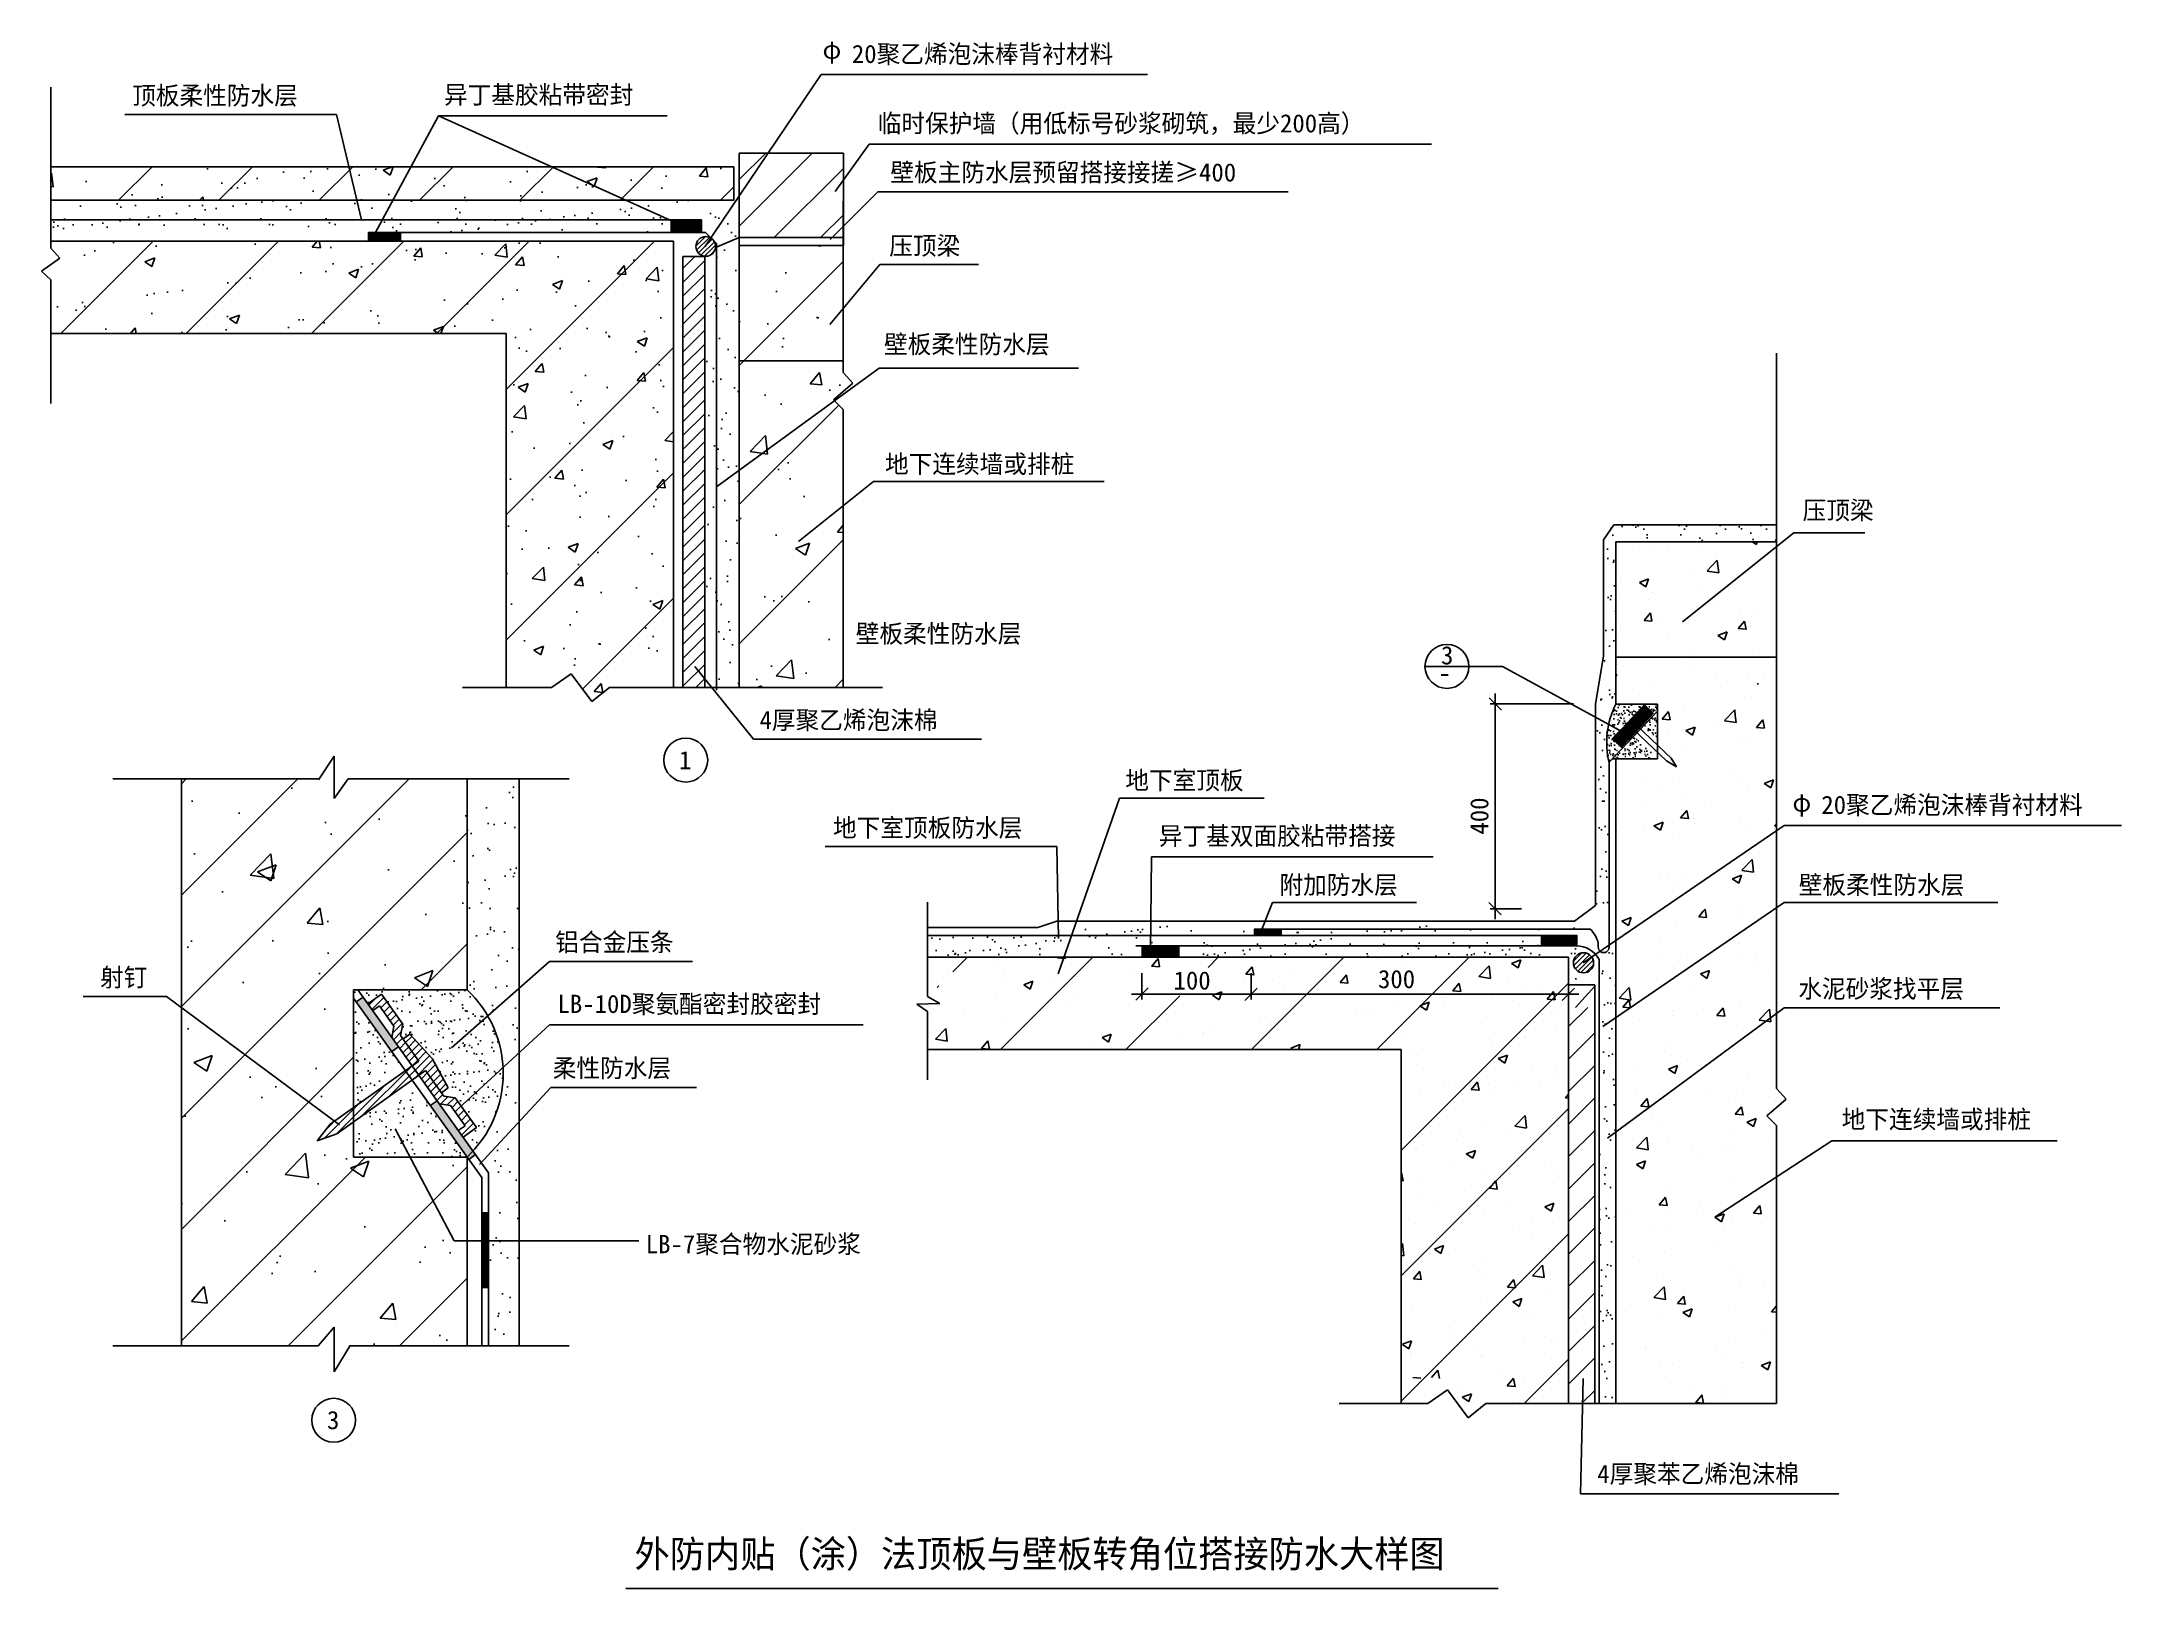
# Model space of a CAD drawing. Header units: metres. Extents: x 21 to 20130, y -1021 to 13938.
import ezdxf

# ---------------------------------------------------------------- set-up
doc = ezdxf.new("R2010")
doc.units = ezdxf.units.M
for name, color, linetype in [('THIN', 1, 'Continuous'), ('中型', 2, 'Continuous'), ('粗', 5, 'Continuous'), ('细', 1, 'Continuous')]:
    doc.layers.add(name, color=color, linetype=linetype)
pattern_1 = [(45, (0, 0), (-35.92102, 35.92102), [])]

msp = doc.modelspace()

# ---------------------------------------------------------------- texts
for s, p in [('φ', (7571.12, 13771.83)), ('20聚乙烯泡沫棒背衬材料', (7854.7, 13731.18)), ('顶板柔性防水层', (896.14, 13328.98)), ('异丁基胶粘带密封', (3911.31, 13336.54)), ('临时保护墙（用低标号砂浆砌筑，最少200高）', (8104.66, 13060.13)), ('壁板主防水层预留搭接接搓≥400', (8226.31, 12585.62)), ('壁板柔性防水层', (8164.99, 10923.69)), ('壁板柔性防水层', (7891.94, 8124.81)), ('φ', (16948.93, 6490.77)), ('20聚乙烯泡沫棒背衬材料', (17228.12, 6469.05)), ('地下室顶板防水层', (7672.7, 6247.53)), ('异丁基双面胶粘带搭接', (10822.95, 6169.36)), ('附加防水层', (11989.06, 5695.37)), ('壁板柔性防水层', (17009.52, 5695.49)), ('100', (10964.93, 4770.61)), ('300', (12941.39, 4783.9)), ('LB-7聚合物水泥砂浆', (5861.64, 2221.03))]:
    msp.add_text(s, height=176).set_placement(p)
msp.add_text('400', height=176, rotation=90).set_placement((14009.54, 6269.02))
at = {"layer": '细'}
for s, height, p in [('压顶梁', 176, (8216.4, 11876.15)), ('地下连续墙或排桩', 176, (8175.55, 9765.54)), ('压顶梁', 176, (17047.54, 9317.93)), ('3', 176, (13550.58, 7915.37)), ('-', 176, (13526.86, 7744.62)), ('4厚聚乙烯泡沫棉', 176, (6961.7, 7288.98)), ('1', 176, (6183.91, 6901.63)), ('地下室顶板', 176, (10498.39, 6706.42)), ('铝合金压条', 176, (4986.85, 5141.03)), ('射钉', 176, (585.44, 4800.64)), ('水泥砂浆找平层', 176, (17005.78, 4690.85)), ('LB-10D聚氨酯密封胶密封', 176, (5008.47, 4543.87)), ('柔性防水层', 176, (4962.89, 3923.11)), ('地下连续墙或排桩', 176, (17425.13, 3428.03)), ('3', 176, (2779.92, 519.25)), ('4厚聚苯乙烯泡沫棉', 176, (15061.57, -0.89)), ('外防内贴（涂）法顶板与壁板转角位搭接防水大样图', 262, (5753.23, -817.43))]:
    msp.add_text(s, height=height, dxfattribs=at).set_placement(p)

# ---------------------------------------------------------------- blocks, each defined once
blk = doc.blocks.new('_ARCHTICK')
blk.add_line((-1, 0), (1, 0))
at = {"color": 2, "linetype": 'ByBlock'}
blk.add_lwpolyline([(-0.61, -0.61), (0.58, 0.58)], dxfattribs=at)

# ---------------------------------------------------------------- hatches: boundary and pattern name
at = {"layer": '细'}
h = msp.add_hatch(dxfattribs=at)
h.set_pattern_fill('AR-CONC', scale=5.4)
h.paths.add_polyline_path([(108.68, 12009.21), (108.68, 11940.8), (197.92, 11844.56), (20.6, 11717.52), (108.68, 11632.82), (108.68, 11116.48), (4511.04, 11116.48), (4511.04, 7691.89), (4949.86, 7691.89), (5140.34, 7824.82), (5340.78, 7555.33), (5510.39, 7691.89), (6129.79, 7691.89), (6129.79, 12009.21)])
h.paths.add_polyline_path([(6714.25, 12727.52), (108.68, 12727.52), (108.68, 12403.52), (6714.25, 12403.52)])
h = msp.add_hatch(dxfattribs=at)
h.set_pattern_fill('ANSI31', scale=216)
h.paths.add_polyline_path([(6714.25, 12403.52), (6714.25, 12727.52), (108.68, 12727.52), (108.68, 12403.52)])
h = msp.add_hatch(dxfattribs=at)
h.set_pattern_fill('ANSI31', scale=100)
h.paths.add_polyline_path([(7772.9, 12860.48), (6766.22, 12860.48), (6766.22, 12042.4), (7772.9, 12042.4)])
h = msp.add_hatch(dxfattribs=at)
h.set_pattern_fill('AR-SAND', scale=8)
h.paths.add_polyline_path([(108.68, 12403.52), (108.68, 12009.21), (3180.91, 12009.21), (3180.91, 12092.48), (3489.71, 12092.48), (6106.12, 12092.48), (6106.12, 12214.09), (6401.76, 12214.09), (6401.76, 12092.48), (6439.24, 12092.48), (6496.19, 12035.53, -0.09), (6520.86, 12010.85), (6547.24, 11984.48), (6547.24, 11951.85), (6764.41, 12042.4), (6752.96, 12527.6), (6714.25, 12482.1), (6714.25, 12403.52)])
h = msp.add_hatch(dxfattribs=at)
h.set_pattern_fill('SOLID')
h.paths.add_polyline_path([(3489.71, 12092.48), (3180.91, 12092.48), (3180.91, 12009.21), (3489.71, 12009.21)])
h = msp.add_hatch(dxfattribs=at)
h.set_pattern_fill('SOLID')
h.paths.add_polyline_path([(6401.76, 12214.09), (6106.12, 12214.09), (6106.12, 12092.48), (6401.76, 12092.48)])
h = msp.add_hatch(dxfattribs=at)
h.set_pattern_fill('ANSI31', scale=270)
h.paths.add_polyline_path([(6129.79, 12009.21), (108.68, 12009.21), (108.68, 11940.8), (197.92, 11844.56), (20.6, 11717.52), (108.68, 11632.82), (108.68, 11116.48), (4511.04, 11116.48), (4511.04, 7691.89), (4949.86, 7691.89), (5140.34, 7824.82), (5340.78, 7555.33), (5510.39, 7691.89), (6129.79, 7691.89)])
h = msp.add_hatch(dxfattribs=at)
h.set_pattern_fill('ANSI31', scale=10)
h.paths.add_polyline_path([(6537.52, 11957.09, 0.15), (6520.86, 12010.85), (6496.19, 12035.53, 0.57), (6347.73, 11965.74), (6353.13, 11965.74), (6353.13, 11924.41, 0.84)])
h = msp.add_hatch(dxfattribs=at)
h.set_pattern_fill('ANSI31', scale=10)
h.paths.add_polyline_path([(6520.86, 12010.85), (6496.19, 12035.53, 0.57), (6347.73, 11965.74), (6353.13, 11965.74), (6353.13, 11924.41, 0.84), (6537.52, 11957.09, 0.15)])
h = msp.add_hatch(dxfattribs=at)
h.set_pattern_fill('AR-SAND', scale=8)
h.paths.add_polyline_path([(6766.22, 11965.74), (6764.41, 12042.4), (6547.24, 11951.85), (6547.24, 9697.57), (6766.22, 9832.38)])
h.paths.add_polyline_path([(6766.22, 9832.38), (6547.24, 9697.57), (6547.24, 7691.89), (6766.22, 7691.89)])
h.paths.add_polyline_path([(6547.24, 9697.57), (6433.34, 9627.45), (6433.34, 7691.89), (6547.24, 7691.89)])
h.paths.add_polyline_path([(6547.24, 11951.85), (6537.04, 11947.6, -0.41), (6433.34, 11862.44), (6433.34, 9627.45), (6547.24, 9697.57)])
h = msp.add_hatch(dxfattribs=at)
h.set_pattern_fill('ANSI31', scale=300)
h.paths.add_polyline_path([(7771.82, 10379.89), (7677, 10474), (7865.45, 10636.54), (7771.82, 10739.2), (7771.82, 10852.02), (6766.22, 10852.02), (6766.22, 7691.89), (7771.82, 7691.89)])
h.paths.add_polyline_path([(7771.82, 11965.74), (6766.22, 11965.74), (6766.22, 10852.02), (7771.82, 10852.02)])
h = msp.add_hatch(dxfattribs=at)
h.set_pattern_fill('AR-CONC', scale=7.5)
h.paths.add_polyline_path([(7771.82, 11965.74), (6766.22, 11965.74), (6766.22, 10852.02), (7771.82, 10852.02)])
h.paths.add_polyline_path([(7771.82, 10379.89), (7677, 10474), (7865.45, 10636.54), (7771.82, 10739.2), (7771.82, 10852.02), (6766.22, 10852.02), (6766.22, 7691.89), (7771.82, 7691.89)])
h = msp.add_hatch(dxfattribs=at)
h.set_pattern_fill('ANSI31', scale=30)
h.paths.add_polyline_path([(6433.34, 11861), (6221.42, 11861), (6221.42, 7691.89), (6433.34, 7691.89)])
h = msp.add_hatch(dxfattribs=at)
h.set_pattern_fill('ANSI31', scale=30)
h.paths.add_polyline_path([(6433.34, 11861), (6221.42, 11861), (6221.42, 7691.89), (6433.34, 7691.89)])
h = msp.add_hatch(dxfattribs=at)
h.set_pattern_fill('AR-SAND', scale=5)
h.paths.add_polyline_path([(16796.27, 9265.99), (15220.67, 9265.99), (15120.67, 9120.31), (15120.67, 7995), (15043.27, 7535), (15043.27, 7406.37), (15172.83, 7335.89, -0.06), (15240.67, 7529.91), (15240.67, 9100.31), (16796.27, 9100.31)])
h = msp.add_hatch(dxfattribs=at)
h.set_pattern_fill('AR-SAND', scale=1.5)
h.paths.add_polyline_path([(15643.3, 7529.91), (15240.67, 7529.91, 0.17), (15169.65, 6961.42), (15506.35, 7317.77), (15643.3, 7188.38)])
h.paths.add_polyline_path([(15643.3, 7000.61), (15643.3, 7011.51), (15418.05, 7224.32), (15206.68, 7000.61)])
h = msp.add_hatch(dxfattribs=at)
h.set_pattern_fill('AR-SAND', scale=10)
h.paths.add_polyline_path([(15172.04, 7336.32), (15404.43, 7209.9), (15643.3, 7462.71), (15643.3, 7529.91), (15240.67, 7529.91, 0.06)])
h = msp.add_hatch(dxfattribs=at)
h.set_pattern_fill('SOLID')
h.paths.add_polyline_path([(15607.17, 7444.21), (15519.94, 7526.62), (15346.9, 7343.46), (15364.87, 7187.74)])
h = msp.add_hatch(dxfattribs=at)
h.set_pattern_fill('AR-SAND', scale=5)
h.paths.add_polyline_path([(15176.04, 6968.18), (15404.43, 7209.9), (15043.27, 7406.37), (15043.27, 5584.92), (14949.96, 5491.6), (15176.04, 5491.6)])
h = msp.add_hatch(dxfattribs=at)
h.set_pattern_fill('AR-SAND', scale=10)
h.paths.add_polyline_path([(15176.04, 6968.18), (15404.43, 7209.9), (15172.04, 7336.32, 0.11)])
h = msp.add_hatch(dxfattribs=at)
h.set_pattern_fill('SOLID')
h.paths.add_polyline_path([(15364.87, 7187.74), (15346.9, 7343.46), (15206.02, 7194.34), (15293.25, 7111.93)])
h = msp.add_hatch(dxfattribs=at)
h.set_pattern_fill('AR-CONC', scale=10)
h.paths.add_polyline_path([(3037.66, 4769.17), (4134.56, 4769.17), (4134.56, 6808.03), (2985.15, 6808.03), (2850.14, 6619.25), (2850.14, 7026.27), (2704.46, 6808.03), (1372.81, 6808.03), (1372.81, 4597.28), (2853.87, 3497.88), (3037.66, 3628.99)])
h.paths.add_polyline_path([(1372.81, 4597.28), (1372.81, 1326.18), (2695.71, 1326.18), (2850.14, 1506.13), (2850.14, 1073.67), (3001.84, 1326.18), (4134.56, 1326.18), (4134.56, 3150.71), (4134.51, 3150.78), (3037.66, 3150.78), (3037.66, 3491.41), (2876.62, 3376.52), (2684.54, 3308.29), (2811.57, 3467.7), (2853.87, 3497.88)])
h = msp.add_hatch(dxfattribs=at)
h.set_pattern_fill('ANSI31', scale=240)
h.paths.add_polyline_path([(3037.66, 4769.17), (4134.56, 4769.17), (4134.56, 6808.03), (1372.81, 6808.03), (1372.81, 1326.18), (4134.56, 1326.18), (4134.56, 3150.71), (4134.51, 3150.78), (3037.66, 3150.78), (3037.66, 3491.41), (2876.62, 3376.52), (2684.54, 3308.29), (2811.57, 3467.7), (3037.66, 3628.99)])
h = msp.add_hatch(dxfattribs=at)
h.set_pattern_fill('AR-SAND', scale=8)
h.paths.add_polyline_path([(4636.82, 6808.03), (4134.56, 6808.03), (4134.56, 4769.17, -0.41), (4191.54, 3208.59), (4341.36, 2998.58), (4341.36, 1326.18), (4636.82, 1326.18)])
h = msp.add_hatch(dxfattribs=at)
h.set_pattern_fill('AR-SAND', scale=5)
h.paths.add_polyline_path([(14911.2, 5452.84), (14843.27, 5384.92), (10665.6, 5384.92), (10643.64, 5321.11), (14911.2, 5321.11)])
h.paths.add_polyline_path([(10665.6, 5384.92), (10008.61, 5384.92), (9965.63, 5262.48), (10623.47, 5262.48)])
h.paths.add_polyline_path([(10008.61, 5384.92), (9855.05, 5384.92), (9652.16, 5317.93), (8586.54, 5317.93), (8586.54, 5262.48), (9965.63, 5262.48)])
h.paths.add_polyline_path([(9822.44, 5197.03), (9942.66, 5197.03), (9965.63, 5262.48), (8586.54, 5262.48), (8586.54, 5083.79), (9822.44, 5083.79)])
h.paths.add_polyline_path([(14911.2, 5187.82, 0.05), (14859.14, 5193.3), (14673.04, 5193.3), (10599.66, 5193.3), (10561.98, 5083.79), (14784.28, 5083.79), (14784.28, 4816.65), (14911.2, 4816.65), (14911.2, 4933.64, -0.36), (14831.24, 5029.4, -0.36), (14911.2, 5125.17)])
h.paths.add_polyline_path([(14673.04, 5262.48), (10623.47, 5262.48), (10599.66, 5193.3), (14673.04, 5193.3)])
h.paths.add_polyline_path([(10599.66, 5193.3), (10182.62, 5193.3), (10182.62, 5083.79), (10561.98, 5083.79)])
h = msp.add_hatch(dxfattribs=at)
h.set_pattern_fill('SOLID')
h.paths.add_polyline_path([(12009.53, 5352.1), (11744.02, 5352.1), (11744.02, 5295.83), (12009.53, 5295.83)])
h = msp.add_hatch(dxfattribs=at)
h.set_pattern_fill('SOLID')
h.paths.add_polyline_path([(14865.24, 5195.84), (14865.24, 5292.21), (14523.27, 5292.21), (14523.27, 5195.84)])
h = msp.add_hatch(dxfattribs=at)
h.set_pattern_fill('AR-SAND', scale=5)
h.paths.add_polyline_path([(15240.67, 5244.07), (15176.04, 5199.9), (15176.04, 5182.98, -0.66), (15089.9, 5141.04), (15045.08, 5110.41, -0.06), (15080.06, 5060.33), (15080.06, 797.54), (15102.93, 766.47), (15240.67, 766.47)])
h = msp.add_hatch(dxfattribs=at)
h.set_pattern_fill('SOLID')
h.paths.add_polyline_path([(10659.2, 5193.3), (10659.2, 5083.79), (11019.38, 5083.79), (11019.38, 5193.3)])
h = msp.add_hatch(dxfattribs=at)
h.set_pattern_fill('ANSI31', scale=10)
h.paths.add_polyline_path([(15025.9, 5029.4, 1), (14831.24, 5029.4, 1)])
h = msp.add_hatch(dxfattribs=at)
h.set_pattern_fill('ANSI31', scale=10)
h.paths.add_polyline_path([(15025.9, 5029.4, 1), (14831.24, 5029.4, 1)])
h = msp.add_hatch(dxfattribs=at)
h.set_pattern_fill('AR-SAND', scale=4)
h.paths.add_polyline_path([(4134.56, 4769.17), (3037.66, 4769.17), (3037.66, 3628.99), (3538.49, 3986.27), (3063.62, 4651.92), (3128.75, 4698.38), (3176.18, 4631.89), (3306.43, 4724.81), (3512.02, 4436.63), (3492.19, 4326.67), (3515.42, 4294.11), (3579.68, 4339.95), (3797.72, 4102.42), (3951.37, 3818.94), (3887.1, 3773.1), (3910.33, 3740.53), (4020.76, 3723.49), (4226.35, 3435.31), (4096.09, 3342.39), (4191.54, 3208.59, 0.41)])
h.paths.add_polyline_path([(3603.53, 3895.09), (3037.66, 3491.41), (3037.66, 3150.78), (4134.51, 3150.78)])
h = msp.add_hatch(dxfattribs=at)
h.set_pattern_fill('SOLID')
h.paths.add_polyline_path([(3128.75, 4698.38), (3063.62, 4651.92), (3407.43, 4169.99), (3472.55, 4216.45)])
h.paths.add_polyline_path([(4150.79, 3127.97), (4215.92, 3174.43), (3844.23, 3695.44), (3779.11, 3648.98)])
h = msp.add_hatch(dxfattribs=at)
h.set_pattern_fill('AR-SAND', scale=10)
h.paths.add_polyline_path([(3078.25, 4769.17), (3176.18, 4631.89), (3306.43, 4724.81), (3512.02, 4436.63), (3492.19, 4326.67), (3515.42, 4294.11), (3579.68, 4339.95), (3797.72, 4102.42), (3951.37, 3818.94), (3887.1, 3773.1), (3910.33, 3740.53), (4020.76, 3723.49), (4077.19, 3644.39), (4482.38, 4017.29, 0.19), (4134.56, 4769.17)])
h.paths.add_polyline_path([(4226.35, 3435.31), (4096.09, 3342.39), (4191.54, 3208.59, 0.2), (4482.38, 4017.29), (4077.19, 3644.39)])
h = msp.add_hatch(dxfattribs=at)
h.set_pattern_fill('ANSI32,_O', scale=16)
h.set_pattern_definition(pattern_1)
h.paths.add_polyline_path([(3603.61, 4032.73), (3668.74, 4079.19), (3492.19, 4326.67), (3512.02, 4436.63), (3306.43, 4724.81), (3176.18, 4631.89), (3222.64, 4566.77), (3287.77, 4613.23), (3427.3, 4417.63), (3407.48, 4307.67)])
h.paths.add_polyline_path([(3733.79, 3988.01), (3668.66, 3941.55), (3864.8, 3666.61), (3975.22, 3649.57), (4114.76, 3453.98), (4049.63, 3407.52), (4096.09, 3342.39), (4226.35, 3435.31), (4020.76, 3723.49), (3910.33, 3740.53)])
h = msp.add_hatch(dxfattribs=at)
h.set_pattern_fill('ANSI31', scale=70)
h.paths.add_polyline_path([(14784.28, 766.47), (15037.13, 766.47), (15037.13, 4598.51), (14846.63, 4598.51), (14784.28, 4539.77)])
h = msp.add_hatch(dxfattribs=at)
h.set_pattern_fill('ANSI31', scale=70)
h.paths.add_polyline_path([(15037.13, 4598.51), (14846.63, 4598.51), (14784.28, 4539.77), (14784.28, 766.47), (15037.13, 766.47)])
h = msp.add_hatch(dxfattribs=at)
h.set_pattern_fill('ANSI32,_O', scale=16)
h.set_pattern_definition(pattern_1)
h.paths.add_polyline_path([(3733.79, 3988.01), (3887.1, 3773.1), (3951.37, 3818.94), (3797.72, 4102.42), (3579.68, 4339.95), (3515.42, 4294.11), (3668.74, 4079.19), (2811.57, 3467.7), (2684.54, 3308.29), (2876.62, 3376.52)])
h = msp.add_hatch(dxfattribs=at)
h.set_pattern_fill('SOLID')
h.paths.add_polyline_path([(4276.23, 1890.67), (4341.36, 1890.67), (4341.36, 2610.77), (4276.23, 2610.77)])

# ---------------------------------------------------------------- linework, layer by layer
msp.add_line((5669.04, -1020.97), (14102.38, -1020.97))
at = {"layer": 'THIN'}
for p, q in [((4930.89, 5042.18), (6314.61, 5042.18)), ((4930.89, 4430.06), (7963.01, 4430.06)), ((4944.91, 3824.25), (6351.76, 3824.25))]:
    msp.add_line(p, q, dxfattribs=at)
at = {"layer": '中型'}
for p, q in [((108.68, 12727.52), (6714.25, 12727.52)), ((6714.25, 12727.52), (6714.25, 12403.52)), ((108.68, 12403.52), (6714.25, 12403.52)), ((3180.91, 12092.48), (6439.24, 12092.48)), ((6547.24, 11984.48), (6439.24, 12092.48)), ((6537.04, 11947.6), (6764.41, 12042.4)), ((6547.24, 11984.48), (6547.24, 7665.64)), ((6764.41, 12042.4), (7772.9, 12042.4)), ((15176.04, 6968.18), (15643.3, 7462.71)), ((15176.04, 6968.18), (15176.04, 5182.98)), ((1372.81, 6808.03), (1372.81, 1323.08)), ((4134.56, 6806.18), (4134.56, 4769.17)), ((8586.54, 5292.91), (14859.14, 5292.91)), ((11743.04, 5354.74), (14994.59, 5354.74)), ((10599.66, 5193.3), (14859.14, 5193.3)), ((15071.75, 5221.11), (15071.75, 5182.98)), ((15080.06, 5060.33), (15080.06, 766.47)), ((4134.56, 4769.17), (3037.66, 4769.17)), ((3037.66, 4769.17), (3037.66, 3150.78)), ((3037.66, 3150.78), (4134.56, 3150.78)), ((4134.56, 3150.78), (4134.56, 1323.08))]:
    msp.add_line(p, q, dxfattribs=at)
for centre, radius, start, end in [((15974.17, 7160.93), 821.08, 153.3, 193.58), ((14779.63, 5141.53), 302.77, 15.24, 44.77), ((14859.14, 4943.3), 250, 27.91, 90), ((15123.89, 5180.65), 52.2, 177.44, 2.56)]:
    msp.add_arc(centre, radius, start, end, dxfattribs=at)
at = {"layer": '粗'}
for p, q in [((108.68, 12009.21), (6129.79, 12009.21)), ((6129.79, 12009.21), (6129.79, 7691.89)), ((6766.22, 11965.74), (7771.82, 11965.74)), ((6766.22, 11965.74), (6766.22, 7691.89)), ((108.68, 11116.48), (4511.04, 11116.48)), ((4511.04, 11116.48), (4511.04, 7691.89)), ((6766.22, 10852.02), (7771.82, 10852.02)), ((15240.67, 9100.31), (16796.27, 9100.31)), ((15240.67, 9100.31), (15240.67, 7529.91)), ((15240.67, 7986.59), (16796.27, 7986.59)), ((15240.67, 7529.91), (15643.3, 7529.91)), ((15643.3, 7529.91), (15643.3, 7000.61)), ((15643.3, 7000.61), (15206.68, 7000.61)), ((15240.67, 7000.61), (15240.67, 766.47)), ((8586.54, 5083.79), (14784.28, 5083.79)), ((14784.28, 5083.79), (14784.28, 766.47)), ((8586.54, 4191.05), (13165.53, 4191.05)), ((13165.53, 4191.05), (13165.53, 766.47))]:
    msp.add_line(p, q, dxfattribs=at)
at = {"layer": '细'}
for p, q in [((108.68, 13496.62), (108.68, 11940.8)), ((6433.85, 11953.16), (7558.01, 13621.6)), ((7558.01, 13621.6), (10713.76, 13621.6)), ((824.89, 13233.22), (2872.43, 13233.22)), ((2872.43, 13233.22), (3114.03, 12214.09)), ((3859.43, 13221.44), (3230.69, 12056.18)), ((3859.43, 13221.44), (6228.23, 12152.95)), ((3859.43, 13221.44), (6067.67, 13221.44)), ((7692.42, 12487.63), (8020.52, 12947.99)), ((8020.52, 12947.99), (13457.74, 12947.99)), ((6766.22, 12860.48), (7772.9, 12860.48)), ((6766.22, 11965.74), (6766.22, 12860.48)), ((7772.9, 12860.48), (7772.9, 11965.74)), ((7646.08, 12024.6), (8106.85, 12484.95)), ((8106.85, 12484.95), (12074.86, 12484.95)), ((7771.82, 12394.86), (7771.82, 10739.2)), ((108.68, 12214.09), (6391.21, 12214.09)), ((108.68, 11940.8), (197.92, 11844.56)), ((197.92, 11844.56), (20.6, 11717.52)), ((20.6, 11717.52), (108.68, 11632.82)), ((6221.42, 11861), (6221.42, 7691.89)), ((6221.42, 11861), (6433.34, 11861)), ((6433.34, 11861), (6433.34, 7691.89)), ((7640.36, 11201.44), (8125.39, 11782.94)), ((8125.39, 11782.94), (9080.02, 11782.94)), ((108.68, 11632.82), (108.68, 10439.36)), ((16796.27, 10925), (16796.27, 3813.78)), ((6546.8, 9632.8), (8119.52, 10781.06)), ((7771.82, 10739.2), (7865.45, 10636.54)), ((8119.52, 10781.06), (10046.89, 10781.06)), ((7865.45, 10636.54), (7677, 10474)), ((7677, 10474), (7771.82, 10379.89)), ((7771.82, 10379.89), (7771.82, 7691.89)), ((7338.01, 9103.1), (8063.51, 9682.7)), ((8063.51, 9682.7), (10295.74, 9682.7)), ((15220.67, 9265.99), (15120.67, 9120.31)), ((15220.67, 9265.99), (16796.27, 9265.99)), ((15120.67, 9120.31), (15120.67, 7995)), ((15402.23, 9050.96), (15402.23, 9050.96)), ((15607.3, 9068.35), (15607.3, 9068.35)), ((15744.1, 9073.57), (15744.1, 9073.57)), ((15886.67, 8328.36), (16962.65, 9187.95)), ((16560.99, 9100.31), (16599.93, 9074.05)), ((16600, 9074.13), (16608.78, 9100.31)), ((16962.65, 9187.95), (17648.2, 9187.95)), ((16080.18, 9022.32), (16080.18, 9022.32)), ((16123.17, 8818.67), (16222.09, 8921.77)), ((16236.17, 8800.97), (16222.14, 8921.58)), ((16591.91, 8863.91), (16591.91, 8863.91)), ((16758.14, 8993.67), (16758.14, 8993.67)), ((15298.36, 8693.18), (15298.36, 8693.18)), ((15469.68, 8707.04), (15532.85, 8664.43)), ((15469.75, 8707.17), (15558.67, 8741.3)), ((15532.91, 8664.52), (15558.66, 8741.26)), ((15950.42, 8782.6), (15950.42, 8782.6)), ((16072.13, 8672.62), (16072.13, 8672.62)), ((16123.36, 8818.11), (16236.31, 8800.59)), ((15273.2, 8567.44), (15273.2, 8567.44)), ((15559.74, 8547.36), (15559.74, 8547.36)), ((15591.14, 8609.3), (15591.14, 8609.3)), ((16237.69, 8518.71), (16237.69, 8518.71)), ((15282.91, 8270.41), (15282.91, 8270.41)), ((15514.1, 8340.92), (15590.01, 8334.28)), ((15514.51, 8340.97), (15575.74, 8413.94)), ((15590.43, 8332.95), (15575.75, 8412.55)), ((15691.67, 8315.81), (15691.67, 8315.81)), ((15934.98, 8359.83), (15934.98, 8359.83)), ((16425.02, 8261.23), (16500.93, 8254.59)), ((16425.44, 8261.27), (16486.66, 8334.24)), ((16432.31, 8442.94), (16432.31, 8442.94)), ((16501.35, 8253.24), (16486.67, 8332.85)), ((16540.1, 8277.32), (16540.1, 8277.32)), ((16576.46, 8441.13), (16576.46, 8441.13)), ((15257.04, 8108.4), (15257.04, 8108.4)), ((15738.03, 8171.72), (15738.03, 8171.72)), ((16227.75, 8195.72), (16290.92, 8153.11)), ((16227.82, 8195.84), (16316.75, 8229.98)), ((16290.98, 8153.19), (16316.74, 8229.94)), ((16736.62, 8164.09), (16736.62, 8164.09)), ((6337.65, 7893.6), (6905.28, 7193.74)), ((13396.25, 7895.32), (13820.85, 7895.32)), ((14145.05, 7895), (13795.05, 7895)), ((14145.05, 7895), (15429.69, 7196.16)), ((15120.67, 7995), (15043.27, 7535)), ((15255.33, 7909.83), (15255.33, 7909.83)), ((15267.47, 7847.63), (15267.47, 7847.63)), ((15312.43, 7898.39), (15312.43, 7898.39)), ((15919.53, 7937.05), (15919.53, 7937.05)), ((15990.38, 7869.75), (15990.38, 7869.75)), ((15995.98, 8036.96), (15995.98, 8036.96)), ((16561.02, 8018.36), (16561.02, 8018.36)), ((4090.6, 7691.89), (4949.86, 7691.89)), ((4949.86, 7691.89), (5140.34, 7824.82)), ((5140.34, 7824.82), (5340.78, 7555.33)), ((5340.78, 7555.33), (5510.39, 7691.89)), ((5510.39, 7691.89), (8150.6, 7691.89)), ((15240.67, 7816.91), (15249.67, 7820.36)), ((15240.67, 7793.55), (15249.65, 7820.32)), ((15403.93, 7670.82), (15403.93, 7670.82)), ((15580.21, 7727.8), (15580.21, 7727.8)), ((16206, 7776.41), (16206, 7776.41)), ((16258.16, 7699.15), (16258.16, 7699.15)), ((16523.93, 7818.27), (16523.93, 7818.27)), ((16607.39, 7728.59), (16619.74, 7728.59)), ((16668.34, 7841.1), (16668.34, 7841.1)), ((14830.67, 7535), (14025.05, 7535)), ((14075.05, 7535), (14075.05, 5550.73)), ((15043.27, 7535), (15043.27, 5584.92)), ((15690.73, 7385.69), (15751.96, 7458.65)), ((15740.36, 7465.38), (15740.36, 7465.38)), ((15766.64, 7377.66), (15751.96, 7457.27)), ((15904.09, 7514.28), (15904.09, 7514.28)), ((16291.54, 7371.33), (16390.46, 7474.43)), ((16396.59, 7422.07), (16390.52, 7474.24)), ((16481, 7592.51), (16481, 7592.51)), ((16545.58, 7595.58), (16545.58, 7595.58)), ((15252.03, 7424.85), (15252.03, 7424.85)), ((15345.38, 7349.57), (15732.37, 6983.96)), ((15378.38, 7384.5), (15783.58, 7001.69)), ((15690.31, 7385.64), (15766.22, 7379)), ((15871.9, 7275.51), (15871.9, 7275.51)), ((15918.74, 7274.78), (15981.91, 7232.17)), ((15918.82, 7274.9), (16007.74, 7309.03)), ((15981.97, 7232.25), (16007.72, 7309)), ((16189.83, 7317.37), (16189.83, 7317.37)), ((16291.73, 7370.77), (16315.54, 7367.08)), ((16315.54, 7367.08), (16404.68, 7353.25)), ((16404.55, 7353.63), (16396.59, 7422.07)), ((16601.24, 7305.95), (16677.15, 7299.3)), ((16601.65, 7305.99), (16662.88, 7378.96)), ((16677.56, 7297.96), (16662.88, 7377.57)), ((16670.82, 7380.69), (16670.82, 7380.69)), ((6905.28, 7193.74), (9107.35, 7193.74)), ((15737.72, 7224.19), (15737.72, 7224.19)), ((15888.65, 7091.5), (15888.65, 7091.5)), ((16415.67, 7195.55), (16415.67, 7195.55)), ((16530.13, 7172.8), (16530.13, 7172.8)), ((2697.31, 6797.32), (2850.14, 7026.27)), ((2850.14, 7026.27), (2850.14, 6619.25)), ((15829.04, 6925.21), (15732.37, 6983.96)), ((15777.02, 7009.6), (15829.04, 6925.21)), ((16336.72, 6879.79), (16336.72, 6879.79)), ((710.58, 6808.03), (2704.46, 6808.03)), ((2850.14, 6619.25), (2985.15, 6808.03)), ((2985.15, 6808.03), (5121.07, 6808.03)), ((4636.82, 6808.03), (4636.82, 1326.18)), ((15537.8, 6774.61), (15537.8, 6774.61)), ((15687.92, 6707.62), (15687.92, 6707.62)), ((15855.73, 6816.46), (15855.73, 6816.46)), ((15873.21, 6668.73), (15873.21, 6668.73)), ((16428.57, 6834.75), (16428.57, 6834.75)), ((16514.69, 6750.03), (16514.69, 6750.03)), ((16676.81, 6763.45), (16739.98, 6720.84)), ((16676.89, 6763.57), (16765.81, 6797.71)), ((16740.04, 6720.93), (16765.8, 6797.67)), ((9850.49, 4922.53), (10441.24, 6620.88)), ((10441.24, 6620.88), (11842, 6620.88)), ((15490.41, 6575.23), (15490.41, 6575.23)), ((15866.95, 6430.4), (15928.17, 6503.37)), ((15942.85, 6422.38), (15928.16, 6501.98)), ((16168.36, 6546.58), (16168.36, 6546.58)), ((16732.88, 6555.9), (16732.88, 6555.9)), ((16869.13, 6356.98), (14925.47, 5028.66)), ((15251.59, 6301.64), (15251.59, 6301.64)), ((15521.63, 6315.56), (15521.63, 6315.56)), ((15609.73, 6353.84), (15672.9, 6311.23)), ((15609.81, 6353.96), (15698.73, 6388.09)), ((15672.96, 6311.31), (15698.71, 6388.06)), ((15758.19, 6404.63), (15758.19, 6404.63)), ((15857.76, 6245.95), (15857.76, 6245.95)), ((15866.53, 6430.36), (15942.44, 6423.72)), ((15992.23, 6428.77), (15992.23, 6428.77)), ((16002.62, 6378.88), (16002.62, 6378.88)), ((16436.14, 6375.99), (16436.14, 6375.99)), ((16499.25, 6327.25), (16499.25, 6327.25)), ((16777.45, 6350.66), (16796.27, 6349.02)), ((16777.87, 6350.71), (16796.27, 6372.63)), ((16869.13, 6356.98), (20129.61, 6356.98)), ((7595.6, 6153.22), (9835.99, 6153.22)), ((9835.99, 6153.22), (9853.49, 5264.27)), ((10742.63, 5139.34), (10751.17, 6054.76)), ((10751.17, 6054.76), (13475.1, 6054.76)), ((15668.53, 5877.98), (15668.53, 5877.98)), ((15736.61, 5857.19), (15736.61, 5857.19)), ((15915.7, 5901.03), (15915.7, 5901.03)), ((16367.8, 5842.51), (16430.97, 5799.9)), ((16367.88, 5842.63), (16456.81, 5876.76)), ((16431.03, 5799.99), (16456.78, 5876.73)), ((16459.92, 5923.99), (16558.84, 6027.08)), ((16460.1, 5923.43), (16573.05, 5905.91)), ((16470.59, 5983.58), (16470.59, 5983.58)), ((16477.26, 5984.33), (16477.26, 5984.33)), ((16483.8, 5904.48), (16483.8, 5904.48)), ((16572.92, 5906.29), (16558.89, 6026.91)), ((16593.65, 5872.38), (16593.65, 5872.38)), ((16788.53, 6025.43), (16788.53, 6025.43)), ((15842.32, 5823.18), (15842.32, 5823.18)), ((8586.54, 5614.67), (8586.54, 4704.63)), ((9855.05, 5437.11), (9652.16, 5370.12)), ((9855.05, 5430.56), (14843.27, 5430.56)), ((11808.35, 5327.77), (11922.75, 5613.77)), ((11922.75, 5613.77), (13313.58, 5613.77)), ((14330.67, 5550.73), (14025.05, 5550.73)), ((15043.27, 5584.92), (14843.27, 5430.56)), ((16869.13, 5613.7), (15115.79, 4414.37)), ((15300.72, 5432.9), (15363.89, 5390.29)), ((15300.8, 5433.02), (15389.72, 5467.15)), ((15363.95, 5390.37), (15389.7, 5467.12)), ((16042.74, 5475.07), (16118.65, 5468.43)), ((16043.17, 5475.12), (16087.25, 5527.65)), ((16087.25, 5527.65), (16104.39, 5548.08)), ((16105.59, 5540.09), (16104.37, 5546.7)), ((16119.05, 5467.09), (16105.59, 5540.09)), ((16136.5, 5482.67), (16136.5, 5482.67)), ((16454.43, 5524.53), (16454.43, 5524.53)), ((16468.36, 5481.7), (16468.36, 5481.7)), ((16869.13, 5613.7), (18935.8, 5613.7)), ((9652.16, 5370.12), (8586.54, 5370.12)), ((15334.43, 5377.08), (15334.43, 5377.08)), ((15668.39, 5252.06), (15668.39, 5252.06)), ((15826.88, 5400.4), (15826.88, 5400.4)), ((4930.89, 5042.18), (3984.31, 4207.67)), ((8831.24, 4941.96), (8973.06, 5083.79)), ((9264.57, 5034.88), (9264.57, 5034.88)), ((9292.66, 4191.05), (10185.39, 5083.79)), ((9842.51, 5077.66), (9918.42, 5071.02)), ((9842.92, 5077.7), (9848.02, 5083.79)), ((9918.83, 5069.72), (9916.23, 5083.79)), ((10753.84, 4998.01), (10815.07, 5070.97)), ((10829.75, 4990.01), (10815.06, 5069.62)), ((11298.8, 4984.86), (11397.73, 5083.79)), ((11717.33, 4191.05), (12610.06, 5083.79)), ((12469.58, 5083.79), (12471.66, 5082.38)), ((12471.72, 5082.47), (12472.16, 5083.79)), ((12929.66, 4191.05), (13822.4, 5083.79)), ((12934.52, 5061.12), (12934.52, 5061.12)), ((13221.64, 5045.03), (13221.64, 5045.03)), ((14233.72, 5023.4), (14322.64, 5057.54)), ((14296.87, 4980.76), (14322.62, 5057.5)), ((15258.21, 5110.11), (15258.21, 5110.11)), ((15684.18, 5099.43), (15684.18, 5099.43)), ((15936.16, 5081.47), (15936.16, 5081.47)), ((16346.34, 5223.42), (16346.34, 5223.42)), ((16424.82, 5226.56), (16424.82, 5226.56)), ((16452.92, 5058.93), (16452.92, 5058.93)), ((16601.32, 5086.95), (16601.32, 5086.95)), ((16614.12, 5052.83), (16614.12, 5052.83)), ((8636.19, 4892.94), (8636.19, 4892.94)), ((8671.12, 4840.7), (8671.12, 4840.7)), ((8783.58, 4971.56), (8783.58, 4971.56)), ((9314.14, 4864.3), (9314.14, 4864.3)), ((9330.74, 4935.92), (9330.74, 4935.92)), ((9516.32, 4817.21), (9605.25, 4851.35)), ((9579.48, 4774.57), (9605.23, 4851.31)), ((9811.45, 4840.13), (9811.45, 4840.13)), ((9982.81, 5025.34), (9982.81, 5025.34)), ((9992.1, 4835.66), (9992.1, 4835.66)), ((10552.09, 4967.27), (10552.09, 4967.27)), ((10657.31, 4929.42), (10657.31, 4676.04)), ((10753.43, 4997.96), (10829.34, 4991.32)), ((11651.46, 4892.21), (11651.46, 4892.21)), ((11664.35, 4918.27), (11740.26, 4911.63)), ((11664.77, 4918.31), (11725.99, 4991.28)), ((11715.44, 4929.42), (11715.44, 4676.04)), ((11715.44, 4929.42), (11715.44, 4676.04)), ((11740.66, 4910.31), (11725.98, 4989.92)), ((11920.53, 4868.51), (11920.53, 4868.51)), ((12132.45, 4955.53), (12132.45, 4955.53)), ((12562.02, 4949.81), (12562.02, 4949.81)), ((12575.28, 4838.57), (12651.19, 4831.93)), ((12575.69, 4838.61), (12636.91, 4911.58)), ((12651.58, 4830.61), (12636.9, 4910.22)), ((13165.53, 3214.58), (14784.28, 4833.33)), ((13666.65, 4758.92), (13727.87, 4831.88)), ((13742.54, 4750.91), (13727.86, 4830.52)), ((13917.5, 4897.07), (14016.42, 5000.17)), ((13917.69, 4896.52), (14030.64, 4879)), ((14030.51, 4879.38), (14016.47, 4999.99)), ((14202.89, 4845.17), (14202.89, 4845.17)), ((14233.64, 5023.28), (14296.81, 4980.67)), ((14784.89, 4929.42), (14784.89, 4676.04)), ((15802.4, 4981.77), (15802.4, 4981.77)), ((15811.43, 4977.63), (15811.43, 4977.63)), ((16058.79, 4921.57), (16121.96, 4878.96)), ((16058.88, 4921.69), (16147.8, 4955.82)), ((16120.33, 5023.63), (16120.33, 5023.63)), ((16122.02, 4879.05), (16147.77, 4955.79)), ((16729.14, 4947.71), (16729.14, 4947.71)), ((423.3, 4703.87), (1229.22, 4703.87)), ((1229.22, 4703.87), (2900.34, 3463.38)), ((3037.66, 4688.31), (4276.23, 2952.12)), ((3063.62, 4651.92), (3128.75, 4698.38)), ((3078.25, 4769.17), (4341.36, 2998.58)), ((3306.43, 4724.81), (3176.18, 4631.89)), ((3306.43, 4724.81), (3512.02, 4436.63)), ((8703.85, 4635.69), (8483.03, 4628.8)), ((8483.03, 4628.8), (8586.54, 4559.86)), ((8586.54, 4704.63), (8703.85, 4635.69)), ((8678.29, 4789.01), (8697.23, 4807.96)), ((9250.84, 4713), (9250.84, 4713)), ((9516.25, 4817.09), (9579.42, 4774.48)), ((9732.54, 4639.58), (9732.54, 4639.58)), ((10050.47, 4681.43), (10050.47, 4681.43)), ((10504.99, 4191.05), (11024.49, 4710.55)), ((10531.46, 4744.76), (10531.46, 4744.76)), ((10608.85, 4683.87), (10608.85, 4683.87)), ((10657.31, 4726.04), (11715.44, 4726.04)), ((10670.05, 4807.01), (10670.05, 4807.01)), ((11341.4, 4715.38), (11404.57, 4672.77)), ((11341.48, 4715.5), (11430.4, 4749.63)), ((11404.63, 4672.86), (11430.38, 4749.6)), ((11715.44, 4726.04), (14784.89, 4726.04)), ((12025.96, 4749.73), (12025.96, 4749.73)), ((12883.95, 4721.08), (12883.95, 4721.08)), ((13346.67, 4613.79), (13435.6, 4647.92)), ((13409.82, 4571.14), (13435.57, 4647.89)), ((13561.9, 4692.44), (13561.9, 4692.44)), ((13579.38, 4665.4), (13579.38, 4665.4)), ((13642.28, 4718.03), (13642.28, 4718.03)), ((13666.23, 4758.88), (13742.14, 4752.24)), ((14038.3, 4711.68), (14038.3, 4711.68)), ((14239.85, 4663.79), (14239.85, 4663.79)), ((14381.44, 4771), (14381.44, 4771)), ((14519.34, 4812.85), (14519.34, 4812.85)), ((14577.15, 4679.18), (14653.06, 4672.54)), ((14577.57, 4679.22), (14638.8, 4752.19)), ((14653.46, 4671.21), (14638.78, 4750.82)), ((14679.78, 4792.98), (14679.78, 4792.98)), ((14784.28, 4816.65), (15037.13, 4816.65)), ((14851.98, 4598.51), (15037.13, 4803.86)), ((15037.13, 4816.65), (15037.13, 766.47)), ((15247.84, 4693.45), (15247.84, 4693.45)), ((15272.9, 4686.86), (15371.82, 4789.95)), ((15273.08, 4686.31), (15386.03, 4668.79)), ((15308.46, 4599.53), (15369.68, 4672.49)), ((15384.34, 4591.51), (15369.66, 4671.11)), ((15385.9, 4669.17), (15371.87, 4789.78)), ((15988.49, 4820.58), (15988.49, 4820.58)), ((16437.48, 4636.15), (16437.48, 4636.15)), ((3287.77, 4613.23), (3222.64, 4566.77)), ((3287.77, 4613.23), (3427.3, 4417.63)), ((3492.19, 4326.67), (3512.02, 4436.63)), ((4930.89, 4430.06), (4052.06, 3621.26)), ((8586.54, 4559.86), (8586.54, 3898.07)), ((8930.47, 4533.98), (8930.47, 4533.98)), ((9315.3, 4513.14), (9315.3, 4513.14)), ((9967.36, 4602.57), (9967.36, 4602.57)), ((11798.35, 4454.63), (11798.35, 4454.63)), ((11905.09, 4445.74), (11905.09, 4445.74)), ((11980.95, 4463.77), (11980.95, 4463.77)), ((12726.61, 4527.04), (12726.61, 4527.04)), ((12780.45, 4560.22), (12780.45, 4560.22)), ((12901.63, 4590.9), (12901.63, 4590.9)), ((13098.39, 4602.08), (13098.39, 4602.08)), ((13346.59, 4613.67), (13409.76, 4571.06)), ((13386.23, 4622.26), (13386.23, 4622.26)), ((13946.59, 4439.18), (13946.59, 4439.18)), ((14687.24, 4566.32), (14687.24, 4566.32)), ((16869.13, 4592.99), (15159.71, 3332.06)), ((15308.04, 4599.49), (15383.95, 4592.84)), ((15415.72, 4606.51), (15415.72, 4606.51)), ((15468.3, 4480.87), (15468.3, 4480.87)), ((15786.23, 4522.72), (15786.23, 4522.72)), ((15795.99, 4554.85), (15795.99, 4554.85)), ((16093.67, 4577.86), (16093.67, 4577.86)), ((16218.96, 4519.79), (16294.87, 4513.15)), ((16219.38, 4519.83), (16280.61, 4592.8)), ((16267.22, 4586.05), (16267.22, 4586.05)), ((16295.26, 4511.81), (16280.58, 4591.41)), ((16628.29, 4476.65), (16727.21, 4579.74)), ((16628.48, 4476.09), (16706.67, 4463.97)), ((16706.67, 4463.97), (16741.43, 4458.58)), ((16737.21, 4494.1), (16727.26, 4579.57)), ((16741.3, 4458.95), (16737.21, 4494.1)), ((16771.63, 4549.22), (16771.63, 4549.22)), ((16869.13, 4592.99), (18953.01, 4592.99)), ((3407.48, 4307.67), (3427.3, 4417.63)), ((3492.19, 4326.67), (3668.74, 4079.19)), ((3515.42, 4294.11), (3579.68, 4339.95)), ((3579.68, 4339.95), (3797.72, 4102.42)), ((8655.68, 4417.92), (8655.68, 4417.92)), ((8664.3, 4290.58), (8763.21, 4393.67)), ((8664.48, 4290.04), (8777.43, 4272.52)), ((8777.3, 4272.88), (8763.27, 4393.5)), ((9108.21, 4202.11), (9169.44, 4275.08)), ((9184.11, 4194.13), (9169.43, 4273.74)), ((10197.36, 4243.85), (10197.36, 4243.85)), ((10274.32, 4305.77), (10337.49, 4263.16)), ((10274.4, 4305.88), (10363.32, 4340.02)), ((10337.55, 4263.24), (10363.3, 4339.99)), ((10593.4, 4261.09), (10593.4, 4261.09)), ((10999.43, 4349.45), (10999.43, 4349.45)), ((11240.3, 4336.64), (11240.3, 4336.64)), ((11253.03, 4356.31), (11253.03, 4356.31)), ((11317.36, 4391.3), (11317.36, 4391.3)), ((12099.55, 4204.17), (12188.48, 4238.31)), ((12172.61, 4191.05), (12188.46, 4238.27)), ((13205.94, 4312.05), (13205.94, 4312.05)), ((14022.86, 4288.9), (14022.86, 4288.9)), ((14047.35, 4270.09), (14047.35, 4270.09)), ((14365.28, 4311.95), (14365.28, 4311.95)), ((14664.34, 4370.21), (14664.34, 4370.21)), ((15732.87, 4249.01), (15732.87, 4249.01)), ((16473.52, 4376.14), (16473.52, 4376.14)), ((2811.57, 3467.7), (3668.74, 4079.19)), ((3407.43, 4169.99), (3472.55, 4216.45)), ((3951.37, 3818.94), (3797.72, 4102.42)), ((9066.83, 4215.33), (9066.83, 4215.33)), ((9107.81, 4202.07), (9183.72, 4195.43)), ((10076.73, 4191.05), (10080.36, 4195.38)), ((10080.9, 4191.05), (10080.35, 4194.04)), ((10499.66, 4209.5), (10499.66, 4209.5)), ((12099.47, 4204.06), (12118.75, 4191.05)), ((13245.28, 4164.5), (13245.28, 4164.5)), ((13314.59, 4043.47), (13314.59, 4043.47)), ((13370.79, 4199.48), (13370.79, 4199.48)), ((14104.66, 4102.34), (14167.84, 4059.73)), ((14104.75, 4102.46), (14193.67, 4136.59)), ((14167.9, 4059.82), (14193.65, 4136.56)), ((15452.13, 4021.82), (15452.13, 4021.82)), ((15749.87, 4000.75), (15838.79, 4034.88)), ((15780.55, 4132.07), (15780.55, 4132.07)), ((15813.01, 3958.11), (15838.76, 4034.85)), ((15933.12, 4085.14), (15933.12, 4085.14)), ((16422.03, 4213.38), (16422.03, 4213.38)), ((16735.19, 4190.74), (16735.19, 4190.74)), ((2876.62, 3376.52), (3733.79, 3988.01)), ((3910.33, 3740.53), (3733.79, 3988.01)), ((4944.91, 3824.25), (4255.31, 3079.96)), ((13582.37, 3872.88), (13582.37, 3872.88)), ((13690.97, 3867.61), (13690.97, 3867.61)), ((13842.87, 3803.63), (13904.09, 3876.6)), ((13918.75, 3795.63), (13904.06, 3875.23)), ((13992.54, 4014.83), (13992.54, 4014.83)), ((14007.41, 3866.13), (14007.41, 3866.13)), ((14260.32, 3844.24), (14260.32, 3844.24)), ((14431.61, 3994.74), (14431.61, 3994.74)), ((14512.17, 3874.37), (14512.17, 3874.37)), ((14648.9, 3947.43), (14648.9, 3947.43)), ((14670.49, 3986.19), (14670.49, 3986.19)), ((15749.78, 4000.63), (15812.95, 3958.02)), ((15846.36, 3928.9), (15846.36, 3928.9)), ((16524.32, 3900.25), (16524.32, 3900.25)), ((3779.11, 3648.98), (3844.23, 3695.44)), ((3864.8, 3666.61), (3975.22, 3649.57)), ((3887.1, 3773.1), (3951.37, 3818.94)), ((3910.33, 3740.53), (4020.76, 3723.49)), ((4114.76, 3453.98), (3975.22, 3649.57)), ((4226.35, 3435.31), (4020.76, 3723.49)), ((13165.53, 2002.25), (14784.28, 3621)), ((13355.35, 3776.71), (13355.35, 3776.71)), ((13713.25, 3769.19), (13713.25, 3769.19)), ((13842.45, 3803.59), (13918.36, 3796.95)), ((14031.18, 3811.05), (14031.18, 3811.05)), ((14753.37, 3723.9), (14784.28, 3721.19)), ((14753.79, 3723.94), (14784.28, 3760.28)), ((15436.19, 3786.95), (15436.19, 3786.95)), ((15484.25, 3644.2), (15560.16, 3637.56)), ((15484.68, 3644.24), (15545.9, 3717.21)), ((15560.55, 3636.22), (15545.86, 3715.83)), ((15765.1, 3709.3), (15765.1, 3709.3)), ((16114.14, 3758.31), (16114.14, 3758.31)), ((16395.6, 3564.55), (16456.82, 3637.51)), ((16401.09, 3689.84), (16401.09, 3689.84)), ((16406.59, 3790.6), (16406.59, 3790.6)), ((16471.47, 3556.52), (16456.78, 3636.13)), ((16889.9, 3711.11), (16701.45, 3548.57)), ((16719.02, 3731.69), (16719.02, 3731.69)), ((16792.09, 3729.66), (16792.09, 3729.66)), ((16796.27, 3813.78), (16889.9, 3711.11)), ((2684.54, 3308.29), (2811.57, 3467.7)), ((3438.31, 3424.46), (4008.88, 2341.74)), ((4114.76, 3453.98), (4049.63, 3407.52)), ((4226.35, 3435.31), (4096.09, 3342.39)), ((13991.97, 3443.35), (13991.97, 3443.35)), ((14265.91, 3449.73), (14364.83, 3552.82)), ((14266.1, 3449.18), (14379.05, 3431.66)), ((14378.92, 3432.04), (14364.89, 3552.65)), ((14633.46, 3524.66), (14633.46, 3524.66)), ((15599.02, 3584.24), (15599.02, 3584.24)), ((15680.44, 3491.24), (15680.44, 3491.24)), ((16395.17, 3564.51), (16471.08, 3557.87)), ((16421.08, 3618.38), (16421.08, 3618.38)), ((16507.85, 3489.3), (16571.03, 3446.69)), ((16507.94, 3489.42), (16596.87, 3523.55)), ((16571.08, 3446.78), (16596.83, 3523.53)), ((16701.45, 3548.57), (16796.27, 3454.46)), ((16796.27, 3454.46), (16796.27, 766.47)), ((2684.54, 3308.29), (2876.62, 3376.52)), ((4145.22, 3273.52), (4341.36, 2998.58)), ((13339.91, 3353.93), (13339.91, 3353.93)), ((13379.15, 3268.29), (13379.15, 3268.29)), ((13697.08, 3310.14), (13697.08, 3310.14)), ((13739.88, 3369.27), (13739.88, 3369.27)), ((14178.07, 3373.47), (14178.07, 3373.47)), ((14379.18, 3236.98), (14379.18, 3236.98)), ((14417.83, 3340.63), (14417.83, 3340.63)), ((15441.27, 3239.52), (15540.19, 3342.61)), ((15441.45, 3238.97), (15462.09, 3235.77)), ((15462.09, 3235.77), (15554.4, 3221.45)), ((15543.33, 3315.93), (15540.24, 3342.44)), ((15554.27, 3221.83), (15543.33, 3315.93)), ((15593.7, 3283.34), (15593.7, 3283.34)), ((15749.66, 3286.52), (15749.66, 3286.52)), ((17328.9, 3307.27), (16198.93, 2568.48)), ((16271.65, 3254.7), (16271.65, 3254.7)), ((16384.93, 3230.79), (16384.93, 3230.79)), ((16391.15, 3367.83), (16391.15, 3367.83)), ((16725.39, 3339.53), (16725.39, 3339.53)), ((17328.9, 3307.27), (19508.26, 3307.27)), ((4150.79, 3127.97), (4215.92, 3174.43)), ((13638.53, 3109.85), (13638.53, 3109.85)), ((13795.65, 3181.4), (13858.83, 3138.79)), ((13795.74, 3181.52), (13884.66, 3215.65)), ((13858.88, 3138.88), (13884.64, 3215.62)), ((13976.53, 3020.58), (13976.53, 3020.58)), ((14618.01, 3101.88), (14618.01, 3101.88)), ((15244.1, 3085.26), (15244.1, 3085.26)), ((15264.93, 3083.34), (15264.93, 3083.34)), ((15440.77, 3079.69), (15503.94, 3037.08)), ((15440.86, 3079.8), (15529.78, 3113.94)), ((15504, 3037.17), (15529.75, 3113.91)), ((15984.75, 3212.39), (15984.75, 3212.39)), ((16066.99, 3188.93), (16066.99, 3188.93)), ((4276.23, 2952.12), (4276.23, 1326.18)), ((4341.36, 2998.58), (4341.36, 1326.18)), ((13165.53, 2996.42), (13169.39, 3001.01)), ((13165.53, 2922.95), (13183.65, 2921.36)), ((13184.03, 2920.04), (13169.35, 2999.65)), ((13324.46, 2931.16), (13324.46, 2931.16)), ((13843.97, 2872.56), (13843.97, 2872.56)), ((13942.85, 2831), (13942.85, 2831)), ((14018.66, 2848.31), (14094.57, 2841.67)), ((14019.08, 2848.35), (14080.31, 2921.32)), ((14094.95, 2840.34), (14080.27, 2919.95)), ((14646.04, 2978.16), (14646.04, 2978.16)), ((14683.49, 2958.13), (14683.49, 2958.13)), ((15734.22, 2863.75), (15734.22, 2863.75)), ((16375.7, 2945.05), (16375.7, 2945.05)), ((13202.2, 2703.86), (13202.2, 2703.86)), ((13362.98, 2809.24), (13362.98, 2809.24)), ((13492.57, 2720.31), (13492.57, 2720.31)), ((14170.52, 2691.66), (14170.52, 2691.66)), ((14553.73, 2670.08), (14616.9, 2627.47)), ((14553.81, 2670.19), (14642.74, 2704.32)), ((14602.57, 2679.11), (14602.57, 2679.11)), ((14616.96, 2627.55), (14642.71, 2704.3)), ((15346.39, 2634.38), (15346.39, 2634.38)), ((15660.46, 2688.92), (15736.37, 2682.28)), ((15660.89, 2688.96), (15722.12, 2761.93)), ((15736.75, 2680.94), (15722.07, 2760.54)), ((15729.13, 2640.82), (15729.13, 2640.82)), ((15732.9, 2688.03), (15732.9, 2688.03)), ((16050.83, 2729.89), (16050.83, 2729.89)), ((16469.77, 2767.95), (16469.77, 2767.95)), ((16531.82, 2793.21), (16531.82, 2793.21)), ((16571.82, 2609.26), (16633.04, 2682.23)), ((16647.67, 2601.24), (16632.99, 2680.84)), ((4276.23, 2610.77), (4341.36, 2610.77)), ((13309.02, 2508.38), (13309.02, 2508.38)), ((13760.34, 2549.72), (13760.34, 2549.72)), ((13961.08, 2597.8), (13961.08, 2597.8)), ((14311.94, 2477.26), (14311.94, 2477.26)), ((14438.3, 2521.07), (14438.3, 2521.07)), ((14629.88, 2519.11), (14629.88, 2519.11)), ((15614.16, 2463.78), (15614.16, 2463.78)), ((15718.77, 2440.97), (15718.77, 2440.97)), ((16024.34, 2605.73), (16024.34, 2605.73)), ((16198.84, 2568.36), (16262.01, 2525.75)), ((16198.93, 2568.48), (16287.86, 2602.61)), ((16262.07, 2525.84), (16287.82, 2602.59)), ((16292.12, 2435.14), (16292.12, 2435.14)), ((16360.26, 2522.28), (16360.26, 2522.28)), ((16571.39, 2609.22), (16647.3, 2602.58)), ((16702.29, 2577.09), (16702.29, 2577.09)), ((4008.88, 2341.74), (5796.68, 2341.74)), ((13165.53, 789.91), (14784.28, 2408.66)), ((13165.53, 2302.89), (13177.81, 2315.69)), ((13191.9, 2194.91), (13177.86, 2315.52)), ((13486.64, 2260.46), (13549.82, 2217.85)), ((13486.73, 2260.57), (13575.65, 2294.71)), ((13509.87, 2371.66), (13509.87, 2371.66)), ((13549.87, 2217.94), (13575.62, 2294.68)), ((13687.23, 2259.42), (13687.23, 2259.42)), ((14427.87, 2386.55), (14427.87, 2386.55)), ((14587.13, 2256.33), (14587.13, 2256.33)), ((15716.73, 2228.98), (15716.73, 2228.98)), ((16197.72, 2292.31), (16197.72, 2292.31)), ((13165.53, 2198.65), (13192.02, 2194.54)), ((13239.9, 2074.75), (13239.9, 2074.75)), ((13284.38, 1972.76), (13345.6, 2045.73)), ((13293.58, 2085.61), (13293.58, 2085.61)), ((13360.24, 1964.76), (13345.56, 2044.36)), ((13917.85, 2046.11), (13917.85, 2046.11)), ((13945.64, 2175.03), (13945.64, 2175.03)), ((14295.78, 2018.21), (14295.78, 2018.21)), ((14434.29, 2002.39), (14533.21, 2105.48)), ((14547.29, 1984.7), (14533.26, 2105.31)), ((14595.81, 2017.47), (14595.81, 2017.47)), ((14776.77, 2081.53), (14776.77, 2081.53)), ((15398.8, 2187.13), (15398.8, 2187.13)), ((15703.33, 2018.2), (15703.33, 2018.2)), ((16344.82, 2099.5), (16344.82, 2099.5)), ((4276.23, 1890.67), (4341.36, 1890.67)), ((13175.78, 1870.76), (13175.78, 1870.76)), ((13283.95, 1972.72), (13359.86, 1966.08)), ((13977.85, 1976.35), (13977.85, 1976.35)), ((14194.88, 1893.03), (14270.79, 1886.39)), ((14195.3, 1893.07), (14256.53, 1966.03)), ((14271.16, 1885.06), (14256.48, 1964.66)), ((14434.47, 2001.84), (14547.42, 1984.32)), ((14571.68, 1833.56), (14571.68, 1833.56)), ((15609.65, 1792.17), (15708.56, 1895.27)), ((15676.69, 1883.05), (15676.69, 1883.05)), ((15722.65, 1774.49), (15708.62, 1895.1)), ((15771.67, 1960.18), (15771.67, 1960.18)), ((16417.34, 2010.19), (16417.34, 2010.19)), ((16449.63, 1931.54), (16449.63, 1931.54)), ((16665.69, 1897), (16665.69, 1897)), ((13278.13, 1662.83), (13278.13, 1662.83)), ((13930.2, 1752.25), (13930.2, 1752.25)), ((14244.72, 1749.14), (14307.89, 1706.53)), ((14244.81, 1749.25), (14333.73, 1783.38)), ((14307.94, 1706.61), (14333.7, 1783.36)), ((14375.44, 1628.79), (14375.44, 1628.79)), ((15382.63, 1728.08), (15382.63, 1728.08)), ((15609.83, 1791.63), (15722.78, 1774.11)), ((15836.68, 1733.64), (15912.59, 1727)), ((15837.11, 1733.68), (15898.34, 1806.64)), ((15863.62, 1791.4), (15863.62, 1791.4)), ((15889.83, 1647.43), (15953, 1604.81)), ((15889.93, 1647.53), (15978.85, 1681.67)), ((15912.96, 1725.65), (15898.28, 1805.26)), ((15953.06, 1604.9), (15978.81, 1681.65)), ((16329.37, 1676.73), (16329.37, 1676.73)), ((16721.65, 1731.34), (16721.65, 1731.34)), ((16747.6, 1653.94), (16796.27, 1649.68)), ((16748.03, 1653.98), (16796.27, 1711.46)), ((2695.71, 1326.18), (2850.14, 1506.13)), ((2850.14, 1506.13), (2850.14, 1073.67)), ((13634.79, 1501.66), (13634.79, 1501.66)), ((13643.75, 1475.45), (13643.75, 1475.45)), ((13961.68, 1517.31), (13961.68, 1517.31)), ((14442.67, 1580.63), (14442.67, 1580.63)), ((14556.24, 1410.78), (14556.24, 1410.78)), ((15687.89, 1595.42), (15687.89, 1595.42)), ((15981, 1604.21), (15981, 1604.21)), ((16649.52, 1437.95), (16649.52, 1437.95)), ((710.58, 1326.18), (2695.71, 1326.18)), ((2850.14, 1073.67), (3002.96, 1328.06)), ((3001.84, 1326.18), (5121.07, 1326.18)), ((13177.63, 1339.52), (13240.81, 1296.91)), ((13177.72, 1339.63), (13266.65, 1373.77)), ((13240.86, 1297), (13266.61, 1373.74)), ((13260.37, 1255.2), (13260.37, 1255.2)), ((13262.69, 1240.06), (13262.69, 1240.06)), ((13670.54, 1397.14), (13670.54, 1397.14)), ((13914.75, 1329.48), (13914.75, 1329.48)), ((13938.32, 1226.55), (13938.32, 1226.55)), ((13939.1, 1222.81), (13939.1, 1222.81)), ((14348.5, 1368.5), (14348.5, 1368.5)), ((14679.75, 1349.94), (14679.75, 1349.94)), ((15524.36, 1311.21), (15524.36, 1311.21)), ((15529.52, 1290.5), (15529.52, 1290.5)), ((16202.32, 1282.57), (16202.32, 1282.57)), ((16313.93, 1253.95), (16313.93, 1253.95)), ((16331.59, 1396.1), (16331.59, 1396.1)), ((13280.13, 1017.44), (13356.04, 1010.8)), ((13447.54, 1016.4), (13447.54, 1016.4)), ((13460.59, 1017.48), (13521.82, 1090.44)), ((13536.45, 1009.47), (13521.76, 1089.08)), ((14108.57, 1079.73), (14108.57, 1079.73)), ((14191.48, 937.78), (14252.71, 1010.75)), ((14267.33, 929.77), (14252.65, 1009.38)), ((14354.42, 766.47), (14784.28, 1196.33)), ((14616.27, 1197.91), (14616.27, 1197.91)), ((14901.36, -107.57), (14924.61, 1008.7)), ((15672.45, 1172.65), (15672.45, 1172.65)), ((15725.38, 1032.63), (15725.38, 1032.63)), ((15792.14, 1140.62), (15792.14, 1140.62)), ((16466.03, 1159.76), (16466.03, 1159.76)), ((16470.09, 1111.98), (16470.09, 1111.98)), ((16647.9, 1136.1), (16711.08, 1093.49)), ((16648, 1136.21), (16736.92, 1170.34)), ((16711.13, 1093.58), (16736.88, 1170.32)), ((13424.31, 766.47), (13614.78, 899.39)), ((13614.78, 899.39), (13815.23, 629.91)), ((13719.27, 906.7), (13719.27, 906.7)), ((13755.67, 828.2), (13818.84, 785.59)), ((13755.76, 828.3), (13844.68, 862.44)), ((13818.9, 785.67), (13844.65, 862.42)), ((14191.05, 937.74), (14266.96, 931.1)), ((14360.76, 988.01), (14360.76, 988.01)), ((15997.49, 895.19), (15997.49, 895.19)), ((16013.33, 778.39), (16074.55, 851.36)), ((16089.17, 770.37), (16074.48, 849.98)), ((16298.49, 831.18), (16298.49, 831.18)), ((16315.42, 937.05), (16315.42, 937.05)), ((12565.05, 766.47), (13424.31, 766.47)), ((13815.23, 629.91), (13984.84, 766.47)), ((13915.79, 722.95), (13915.79, 722.95)), ((13984.84, 766.47), (16796.27, 766.47)), ((14244.09, 778.36), (14244.09, 778.36)), ((16012.89, 778.35), (16088.8, 771.71)), ((14901.36, -107.57), (17398.09, -107.57))]:
    msp.add_line(p, q, dxfattribs=at)
for points in [[(3180.91, 12092.48), (3489.71, 12092.48), (3489.71, 12009.21), (3180.91, 12009.21)], [(6106.12, 12214.09), (6401.76, 12214.09), (6401.76, 12092.48), (6106.12, 12092.48)], [(14523.27, 5292.21), (14865.24, 5292.21), (14865.24, 5195.84), (14523.27, 5195.84)]]:
    msp.add_lwpolyline(points, close=True, dxfattribs=at)
for centre, radius in [((6442.43, 11957.09), 95.09), ((13608.55, 7895.32), 212.3), ((6248.88, 6989.44), 212.3), ((14928.57, 5029.4), 97.33), ((2844.89, 605.54), 212.3)]:
    msp.add_circle(centre, radius, dxfattribs=at)
msp.add_arc((3371.94, 3960), 1111.91, 313.3, 46.7, dxfattribs=at)

# ---------------------------------------------------------------- block references
at = {"layer": '细', "xscale": 100, "yscale": 100, "zscale": 100}
for p, rotation in [((14075.05, 7535), 90), ((14075.05, 5550.73), 270), ((10657.31, 4726.04), 180)]:
    msp.add_blockref('_ARCHTICK', p, dxfattribs=dict(at, rotation=rotation))
for p in [(11715.44, 4726.04), (14784.89, 4726.04)]:
    msp.add_blockref('_ARCHTICK', p, dxfattribs=at)

msp.set_redraw_order([(e.dxf.handle, doc.entitydb.next_handle()) for e in msp.query("TEXT MTEXT ATTDEF DIMENSION ARC_DIMENSION")])  # texts and dimensions are drawn at this point

doc.saveas('drawing.dxf')
